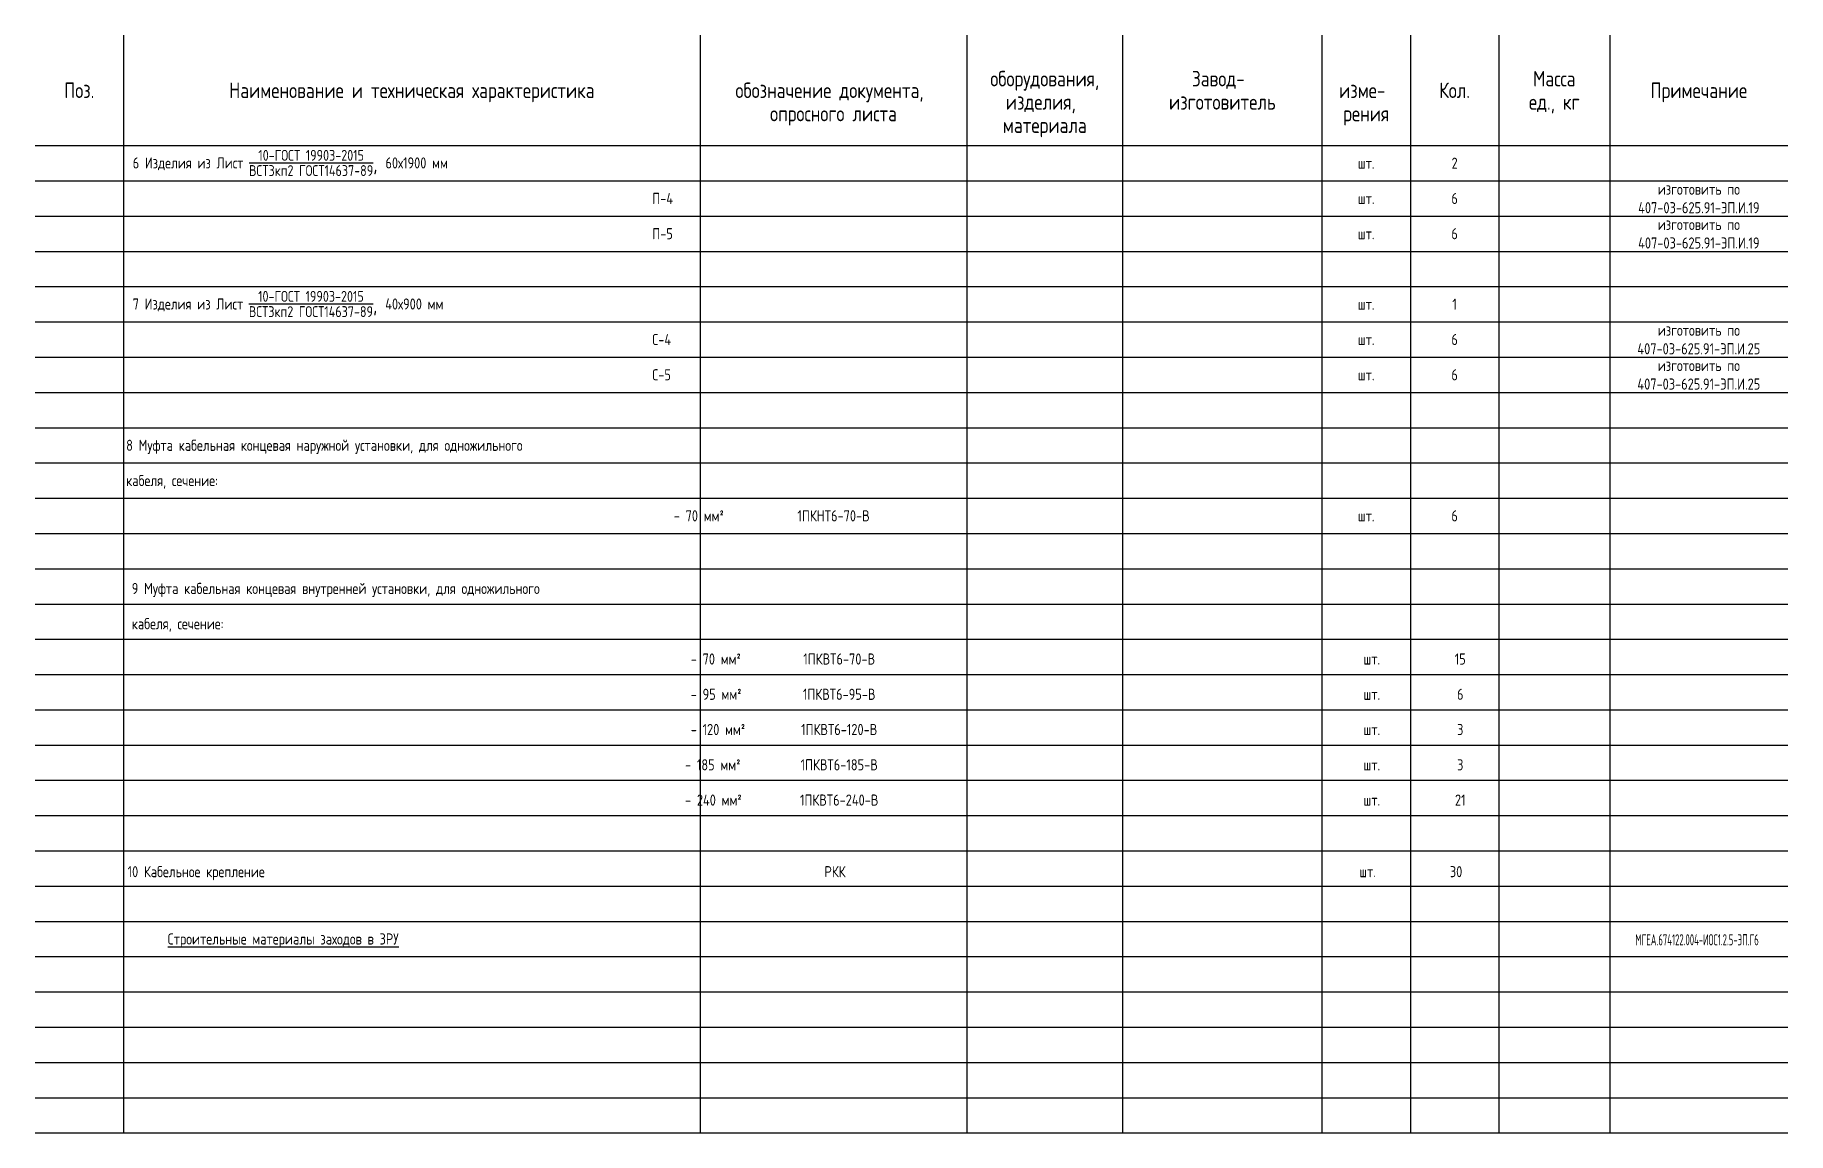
# Model space of a CAD drawing. Header units: millimetres. Extents: x 14741 to 16032, y 19426 to 19914.
# Drawn here: x 15637.5 to 16032.1, y 19514.4 to 19761.5 of the extents above; entities that cross this region are included whole.
import ezdxf
from ezdxf.enums import TextEntityAlignment as Align

# ---------------------------------------------------------------- set-up
doc = ezdxf.new("R2010")
doc.units = ezdxf.units.MM
doc.styles.add('По объекту', font='CS_Gost2304.shx')

msp = doc.modelspace()

# ---------------------------------------------------------------- texts
at = {"color": 7, "linetype": 'Continuous', "style": 'По объекту'}
for s, height, p in [('оборудования,', 3.4925, (15864.8, 19751.71)), ('Завод- ', 3.493, (15904.78, 19751.71)), ('Масса', 3.493, (15979.52, 19751.71)), ('Поз.', 3.493, (15647.41, 19749.09)), ('Наименование и техническая характеристика', 3.4925, (15722.3, 19749.09)), ('обозначение документа, ', 3.4925, (15817.24, 19749.09)), ('изме- ', 3.493, (15937.17, 19749.09)), ('Кол.', 3.493, (15957.08, 19749.09)), ('Примечание', 3.493, (16012.07, 19749.09)), ('изделия, ', 3.493, (15864.8, 19746.47)), ('изготовитель', 3.4925, (15904.78, 19746.47)), ('ед., кг', 3.493, (15979.52, 19746.47)), ('опросного листа', 3.4925, (15817.24, 19743.85)), ('материала', 3.493, (15864.8, 19741.23)), ('рения', 3.493, (15937.17, 19743.85))]:
    msp.add_text(s, height=height, dxfattribs=at).set_placement(p, align=Align.MIDDLE_CENTER)
at = {"linetype": 'Continuous', "style": 'По объекту'}
for s, height, p in [('2', 2.5, (15957.08, 19732.68)), ('шт.', 2.505, (15937.17, 19732.68)), ('6', 2.5, (15957.08, 19724.75)), ('шт.', 2.505, (15937.17, 19724.75)), ('6', 2.5, (15957.08, 19716.81)), ('шт.', 2.505, (15937.17, 19716.81)), ('1', 2.5, (15957.08, 19700.93)), ('шт.', 2.505, (15937.17, 19700.93)), ('6', 2.5, (15957.08, 19693)), ('шт.', 2.505, (15937.17, 19693)), ('6', 2.5, (15957.08, 19685.06)), ('шт.', 2.505, (15937.17, 19685.06)), ('1ПКНТ6-70-В', 2.5047, (15817.24, 19653.31)), ('шт.', 2.505, (15937.17, 19653.31)), ('6', 2.5, (15957.08, 19653.31)), ('1ПКВТ6-70-В', 2.5047, (15818.51, 19621.08)), ('шт.', 2.505, (15938.44, 19621.08)), ('15', 2.505, (15958.35, 19621.08)), ('1ПКВТ6-95-В', 2.5047, (15818.51, 19613.14)), ('шт.', 2.505, (15938.44, 19613.14)), ('6', 2.5, (15958.35, 19613.14)), ('1ПКВТ6-120-В', 2.5047, (15818.51, 19605.21)), ('шт.', 2.505, (15938.44, 19605.21)), ('3', 2.5, (15958.35, 19605.21)), ('1ПКВТ6-185-В', 2.5047, (15818.51, 19597.27)), ('шт.', 2.505, (15938.44, 19597.27)), ('3', 2.5, (15958.35, 19597.27)), ('1ПКВТ6-240-В', 2.5047, (15818.51, 19589.33)), ('шт.', 2.505, (15938.44, 19589.33)), ('21', 2.505, (15958.35, 19589.33)), ('РКК', 2.505, (15817.57, 19573.21)), ('шт.', 2.505, (15937.5, 19573.21)), ('30', 2.505, (15957.41, 19573.21)), ('%%UСтроительные материалы заходов в ЗРУ', 2.5047, (15693.33, 19558.06))]:
    msp.add_text(s, height=height, dxfattribs=at).set_placement(p, align=Align.MIDDLE_CENTER)
for s, height, p in [('П-4', 2.505, (15776.43, 19724.75)), ('П-5', 2.505, (15776.43, 19716.81)), ('С-4', 2.505, (15776.43, 19693)), ('С-5', 2.505, (15776.43, 19685.06)), ('8 Муфта кабельная концевая наружной установки, для одножильного', 2.5, (15657.97, 19669.18)), ('кабеля, сечение:', 2.5047, (15657.97, 19661.25)), ('                                                                                                - 70 мм²', 2.50472, (15657.97, 19653.31)), ('9 Муфта кабельная концевая внутренней установки, для одножильного', 2.5, (15659.23, 19636.96)), ('кабеля, сечение:', 2.5047, (15659.23, 19629.02)), ('                                                                                                  - 70 мм²', 2.50472, (15659.23, 19621.08)), ('                                                                                                  - 95 мм²', 2.50472, (15659.23, 19613.14)), ('                                                                                                  - 120 мм²', 2.50472, (15659.23, 19605.21)), ('                                                                                                 - 185 мм²', 2.50472, (15659.23, 19597.27)), ('                                                                                                 - 240 мм²', 2.50472, (15659.23, 19589.33)), ('10 Кабельное крепление', 2.5, (15658.3, 19573.21))]:
    msp.add_text(s, height=height, dxfattribs=at).set_placement(p, align=Align.MIDDLE_LEFT)
at = {"linetype": 'Continuous', "style": 'По объекту', "width": 0.7}
msp.add_text('МГЕА.674122.004-ИОС1.2.5-ЭП.Г6', height=2.5047, dxfattribs=at).set_placement((16011.67, 19557.88), align=Align.MIDDLE_CENTER)
at = {"style": 'По объекту'}
for s, insert, char_height, width, attachment_point in [('\\A1;6 Изделия из Лист {\\H0.98x;\\S10-ГОСТ 19903-2015/ВСТ3кп2 ГОСТ14637-89;\\H1.42857x;, }60х1900 мм', (15659.45, 19735.68), 2.5, 94.6486, 1), ('изготовить по ^J407-03-625.91-ЭП.И.19', (16012.07, 19724.75), 2.5047, 40.1242, 5), ('изготовить по ^J407-03-625.91-ЭП.И.19', (16012.07, 19716.81), 2.5047, 40.1242, 5), ('\\A1;7 Изделия из Лист {\\H0.98x;\\S10-ГОСТ 19903-2015/ВСТ3кп2 ГОСТ14637-89;\\H1.42857x;, }40х900 мм', (15659.45, 19703.93), 2.5, 94.6486, 1), ('изготовить по ^J407-03-625.91-ЭП.И.25', (16012.07, 19693), 2.5047, 40.1242, 5), ('изготовить по ^J407-03-625.91-ЭП.И.25', (16012.07, 19685.06), 2.5047, 40.1242, 5)]:
    msp.add_mtext(s, dxfattribs=dict(at, insert=insert, char_height=char_height, width=width, attachment_point=attachment_point))

# ---------------------------------------------------------------- linework, layer by layer
for p, q in [((15657.37, 19761.52), (15657.37, 19514.4)), ((15787.23, 19761.52), (15787.23, 19514.4)), ((15847.26, 19761.52), (15847.26, 19514.4)), ((15882.34, 19761.52), (15882.34, 19514.4)), ((15927.22, 19761.52), (15927.22, 19514.4)), ((15947.13, 19761.52), (15947.13, 19514.4)), ((15967.04, 19761.52), (15967.04, 19514.4)), ((15992.01, 19761.52), (15992.01, 19514.4)), ((15637.46, 19736.65), (16032.13, 19736.65)), ((15637.46, 19728.71), (16032.13, 19728.71)), ((15637.46, 19720.78), (16032.13, 19720.78)), ((15637.46, 19712.84), (16032.13, 19712.84)), ((15637.46, 19704.9), (16032.13, 19704.9)), ((15637.46, 19696.96), (16032.13, 19696.96)), ((15637.46, 19689.03), (16032.13, 19689.03)), ((15637.46, 19681.09), (16032.13, 19681.09)), ((15637.46, 19673.15), (16032.13, 19673.15)), ((15637.46, 19665.21), (16032.13, 19665.21)), ((15637.46, 19657.28), (16032.13, 19657.28)), ((15637.46, 19649.34), (16032.13, 19649.34)), ((15637.46, 19641.4), (16032.13, 19641.4)), ((15637.46, 19633.46), (16032.13, 19633.46)), ((15637.46, 19625.53), (16032.13, 19625.53)), ((15637.46, 19617.59), (16032.13, 19617.59)), ((15637.46, 19609.65), (16032.13, 19609.65)), ((15637.46, 19601.71), (16032.13, 19601.71)), ((15637.46, 19593.78), (16032.13, 19593.78)), ((15637.46, 19585.84), (16032.13, 19585.84)), ((15637.46, 19577.9), (16032.13, 19577.9)), ((15637.46, 19569.96), (16032.13, 19569.96)), ((15637.46, 19562.03), (16032.13, 19562.03)), ((15637.46, 19554.09), (16032.13, 19554.09)), ((15637.46, 19546.15), (16032.13, 19546.15)), ((15637.46, 19538.21), (16032.13, 19538.21)), ((15637.46, 19530.28), (16032.13, 19530.28)), ((15637.46, 19522.34), (16032.13, 19522.34)), ((15637.46, 19514.4), (16032.13, 19514.4))]:
    msp.add_line(p, q)

msp.set_redraw_order([(e.dxf.handle, doc.entitydb.next_handle()) for e in msp.query("TEXT MTEXT ATTDEF DIMENSION ARC_DIMENSION")])  # texts and dimensions are drawn at this point

doc.saveas('drawing.dxf')
